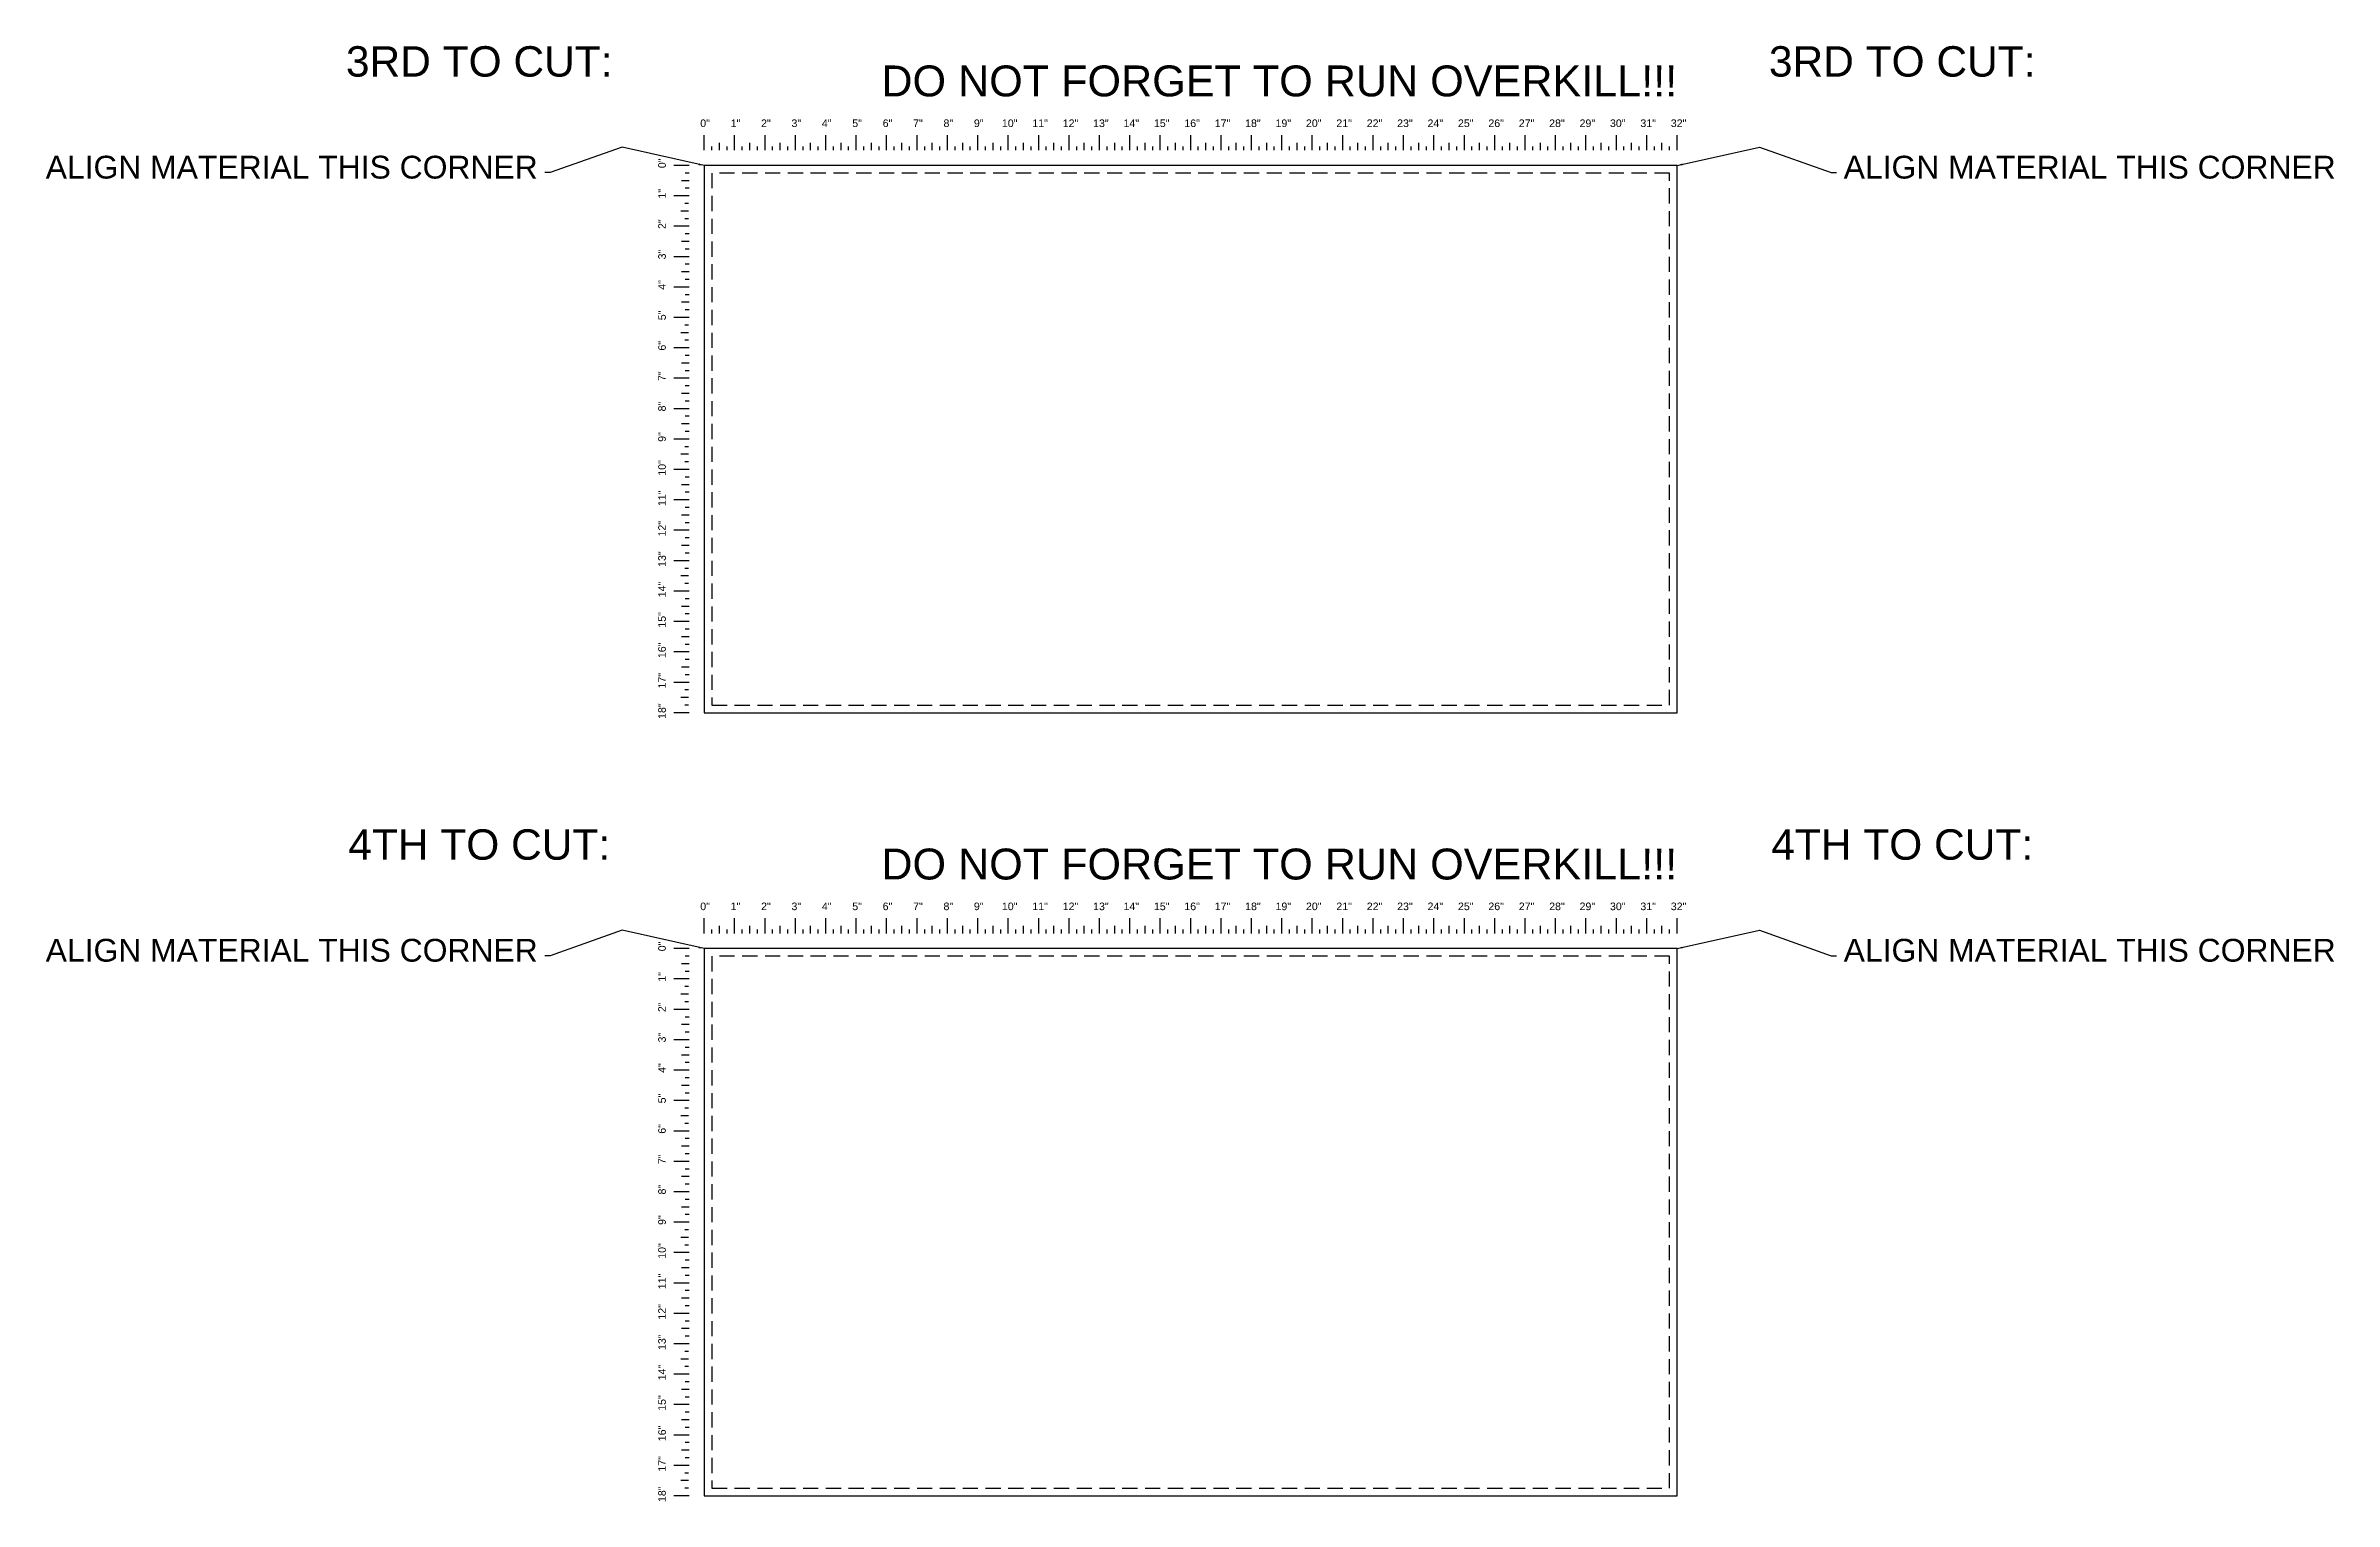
# Model space of a CAD drawing. Header units: inches. Extents: x 15 to 91, y 8 to 301.
# Drawn here: x 15.5 to 90.8, y 162.1 to 210 of the extents above; entities that cross this region are included whole.
import ezdxf

# ---------------------------------------------------------------- set-up
doc = ezdxf.new("R2010")
doc.units = ezdxf.units.IN
doc.header["$MEASUREMENT"] = 0
doc.linetypes.add('DASHED', pattern=[0.75, 0.5, -0.25])
doc.layers.get('Defpoints').update_dxf_attribs({"true_color": 0x000000})
doc.layers.add('2 - Engrave - Shallow (VECTOR)', color=1, linetype='Continuous', true_color=0xff0000)
doc.dimstyles.get("Standard").update_dxf_attribs({"dimtxt": 0.18, "dimasz": 0.18, "dimexe": 0.18, "dimexo": 0.0625, "dimgap": 0.09, "dimtad": 0, "dimtih": 1, "dimtoh": 1, "dimdec": 4, "dimzin": 0, "dimdsep": 46, "dimtxsty": 'Standard', "dimcen": 0.09, "dimadec": 0, "dimazin": 0, "dimtfac": 1, "dimtdec": 4, "dimtofl": 0, "dimtmove": 0, "dimatfit": 3, "dimfxl": 0, "dimtolj": 1, "dimtzin": 0, "dimarcsym": 0})

msp = doc.modelspace()

# ---------------------------------------------------------------- texts
at = {"layer": '2 - Engrave - Shallow (VECTOR)', "char_height": 1.01586, "width": 27.7709, "attachment_point": 3, "line_spacing_factor": 0.963855}
for insert in [(69.14, 209.314), (69.14, 183.557)]:
    msp.add_mtext('\\fArial;DO NOT FORGET TO RUN OVERKILL!!!', dxfattribs=dict(at, insert=insert))
at = {"layer": 'Defpoints', "line_spacing_factor": 0.963855}
for s, insert, char_height, width, attachment_point in [('\\fArial;3RD TO CUT:', (29.739, 209.948), 1, 9.68072, 2), ('\\fArial;3RD TO CUT:', (76.541, 209.948), 1, 9.68072, 2), ('\\fArial;0"', (37.327, 207.539), 0.25, 0.54819, 3), ('\\fArial;1"', (38.327, 207.539), 0.25, 0.5241, 3), ('\\fArial;2"', (39.327, 207.539), 0.25, 0.55271, 3), ('\\fArial;3"', (40.327, 207.539), 0.25, 0.54819, 3), ('\\fArial;4"', (41.327, 207.539), 0.25, 0.55873, 3), ('\\fArial;5"', (42.327, 207.539), 0.25, 0.54819, 3), ('\\fArial;6"', (43.327, 207.539), 0.25, 0.5497, 3), ('\\fArial;7"', (44.327, 207.539), 0.25, 0.54669, 3), ('\\fArial;8"', (45.327, 207.539), 0.25, 0.54819, 3), ('\\fArial;9"', (46.327, 207.539), 0.25, 0.54819, 3), ('\\fArial;10"', (47.442, 207.539), 0.25, 0.7244, 3), ('\\fArial;11"', (48.442, 207.539), 0.25, 0.6988, 3), ('\\fArial;12"', (49.442, 207.539), 0.25, 0.7244, 3), ('\\fArial;13"', (50.442, 207.539), 0.25, 0.7244, 3), ('\\fArial;14"', (51.442, 207.539), 0.25, 0.7244, 3), ('\\fArial;15"', (52.442, 207.539), 0.25, 0.7244, 3), ('\\fArial;16"', (53.442, 207.539), 0.25, 0.7244, 3), ('\\fArial;17"', (54.442, 207.539), 0.25, 0.7244, 3), ('\\fArial;18"', (55.442, 207.539), 0.25, 0.7244, 3), ('\\fArial;19"', (56.442, 207.539), 0.25, 0.7244, 3), ('\\fArial;20"', (57.442, 207.539), 0.25, 0.75301, 3), ('\\fArial;21"', (58.442, 207.539), 0.25, 0.75301, 3), ('\\fArial;22"', (59.442, 207.539), 0.25, 0.75301, 3), ('\\fArial;23"', (60.442, 207.539), 0.25, 0.75301, 3), ('\\fArial;24"', (61.442, 207.539), 0.25, 0.75301, 3), ('\\fArial;25"', (62.442, 207.539), 0.25, 0.75301, 3), ('\\fArial;26"', (63.442, 207.539), 0.25, 0.75301, 3), ('\\fArial;27"', (64.442, 207.539), 0.25, 0.75301, 3), ('\\fArial;28"', (65.442, 207.539), 0.25, 0.75301, 3), ('\\fArial;29"', (66.442, 207.539), 0.25, 0.75301, 3), ('\\fArial;30"', (67.442, 207.539), 0.25, 0.74849, 3), ('\\fArial;31"', (68.442, 207.539), 0.25, 0.74849, 3), ('\\fArial;32"', (69.442, 207.539), 0.25, 0.74849, 3), ('\\fArial;ALIGN MATERIAL THIS CORNER', (31.663, 206.345), 0.75, 17.3494, 3), ('\\fArial;ALIGN MATERIAL THIS CORNER', (74.617, 206.345), 0.75, 17.3494, 1), ('\\fArial;4TH TO CUT:', (29.739, 184.191), 1, 9.56024, 2), ('\\fArial;4TH TO CUT:', (76.541, 184.191), 1, 9.56024, 2), ('\\fArial;0"', (37.327, 181.782), 0.25, 0.54819, 3), ('\\fArial;1"', (38.327, 181.782), 0.25, 0.5241, 3), ('\\fArial;2"', (39.327, 181.782), 0.25, 0.55271, 3), ('\\fArial;3"', (40.327, 181.782), 0.25, 0.54819, 3), ('\\fArial;4"', (41.327, 181.782), 0.25, 0.55873, 3), ('\\fArial;5"', (42.327, 181.782), 0.25, 0.54819, 3), ('\\fArial;6"', (43.327, 181.782), 0.25, 0.5497, 3), ('\\fArial;7"', (44.327, 181.782), 0.25, 0.54669, 3), ('\\fArial;8"', (45.327, 181.782), 0.25, 0.54819, 3), ('\\fArial;9"', (46.327, 181.782), 0.25, 0.54819, 3), ('\\fArial;10"', (47.442, 181.782), 0.25, 0.7244, 3), ('\\fArial;11"', (48.442, 181.782), 0.25, 0.6988, 3), ('\\fArial;12"', (49.442, 181.782), 0.25, 0.7244, 3), ('\\fArial;13"', (50.442, 181.782), 0.25, 0.7244, 3), ('\\fArial;14"', (51.442, 181.782), 0.25, 0.7244, 3), ('\\fArial;15"', (52.442, 181.782), 0.25, 0.7244, 3), ('\\fArial;16"', (53.442, 181.782), 0.25, 0.7244, 3), ('\\fArial;17"', (54.442, 181.782), 0.25, 0.7244, 3), ('\\fArial;18"', (55.442, 181.782), 0.25, 0.7244, 3), ('\\fArial;19"', (56.442, 181.782), 0.25, 0.7244, 3), ('\\fArial;20"', (57.442, 181.782), 0.25, 0.75301, 3), ('\\fArial;21"', (58.442, 181.782), 0.25, 0.75301, 3), ('\\fArial;22"', (59.442, 181.782), 0.25, 0.75301, 3), ('\\fArial;23"', (60.442, 181.782), 0.25, 0.75301, 3), ('\\fArial;24"', (61.442, 181.782), 0.25, 0.75301, 3), ('\\fArial;25"', (62.442, 181.782), 0.25, 0.75301, 3), ('\\fArial;26"', (63.442, 181.782), 0.25, 0.75301, 3), ('\\fArial;27"', (64.442, 181.782), 0.25, 0.75301, 3), ('\\fArial;28"', (65.442, 181.782), 0.25, 0.75301, 3), ('\\fArial;29"', (66.442, 181.782), 0.25, 0.75301, 3), ('\\fArial;30"', (67.442, 181.782), 0.25, 0.74849, 3), ('\\fArial;31"', (68.442, 181.782), 0.25, 0.74849, 3), ('\\fArial;32"', (69.442, 181.782), 0.25, 0.74849, 3), ('\\fArial;ALIGN MATERIAL THIS CORNER', (31.663, 180.588), 0.75, 17.3494, 3), ('\\fArial;ALIGN MATERIAL THIS CORNER', (74.617, 180.588), 0.75, 17.3494, 1)]:
    msp.add_mtext(s, dxfattribs=dict(at, insert=insert, char_height=char_height, width=width, attachment_point=attachment_point))
at = {"layer": 'Defpoints', "char_height": 0.25, "attachment_point": 1, "rotation": 90, "line_spacing_factor": 0.963855}
for s, insert, width in [('\\fArial;0"', (35.626, 205.936), 0.54819), ('\\fArial;1"', (35.626, 204.936), 0.5241), ('\\fArial;2"', (35.626, 203.936), 0.55271), ('\\fArial;3"', (35.626, 202.936), 0.54819), ('\\fArial;4"', (35.626, 201.936), 0.55873), ('\\fArial;5"', (35.626, 200.936), 0.54819), ('\\fArial;6"', (35.626, 199.936), 0.5497), ('\\fArial;7"', (35.626, 198.936), 0.54669), ('\\fArial;8"', (35.626, 197.936), 0.54819), ('\\fArial;9"', (35.626, 196.936), 0.54819), ('\\fArial;10"', (35.626, 195.822), 0.7244), ('\\fArial;11"', (35.626, 194.822), 0.6988), ('\\fArial;12"', (35.626, 193.822), 0.7244), ('\\fArial;13"', (35.626, 192.822), 0.7244), ('\\fArial;14"', (35.626, 191.822), 0.7244), ('\\fArial;15"', (35.626, 190.822), 0.7244), ('\\fArial;16"', (35.626, 189.822), 0.7244), ('\\fArial;17"', (35.626, 188.822), 0.7244), ('\\fArial;18"', (35.626, 187.822), 0.7244), ('\\fArial;0"', (35.626, 180.179), 0.54819), ('\\fArial;1"', (35.626, 179.179), 0.5241), ('\\fArial;2"', (35.626, 178.179), 0.55271), ('\\fArial;3"', (35.626, 177.179), 0.54819), ('\\fArial;4"', (35.626, 176.179), 0.55873), ('\\fArial;5"', (35.626, 175.179), 0.54819), ('\\fArial;6"', (35.626, 174.179), 0.5497), ('\\fArial;7"', (35.626, 173.179), 0.54669), ('\\fArial;8"', (35.626, 172.179), 0.54819), ('\\fArial;9"', (35.626, 171.179), 0.54819), ('\\fArial;10"', (35.626, 170.065), 0.7244), ('\\fArial;11"', (35.626, 169.065), 0.6988), ('\\fArial;12"', (35.626, 168.065), 0.7244), ('\\fArial;13"', (35.626, 167.065), 0.7244), ('\\fArial;14"', (35.626, 166.065), 0.7244), ('\\fArial;15"', (35.626, 165.065), 0.7244), ('\\fArial;16"', (35.626, 164.065), 0.7244), ('\\fArial;17"', (35.626, 163.065), 0.7244), ('\\fArial;18"', (35.626, 162.065), 0.7244)]:
    msp.add_mtext(s, dxfattribs=dict(at, insert=insert, width=width))

# ---------------------------------------------------------------- linework, layer by layer
at = {"layer": 'Defpoints'}
for p, q in [((37.14, 206.525), (37.14, 207.025)), ((38.14, 206.525), (38.14, 207.025)), ((39.14, 206.525), (39.14, 207.025)), ((40.14, 206.525), (40.14, 207.025)), ((41.14, 206.525), (41.14, 207.025)), ((42.14, 206.525), (42.14, 207.025)), ((43.14, 206.525), (43.14, 207.025)), ((44.14, 206.525), (44.14, 207.025)), ((45.14, 206.525), (45.14, 207.025)), ((46.14, 206.525), (46.14, 207.025)), ((47.14, 206.525), (47.14, 207.025)), ((48.14, 206.525), (48.14, 207.025)), ((49.14, 206.525), (49.14, 207.025)), ((50.14, 206.525), (50.14, 207.025)), ((51.14, 206.525), (51.14, 207.025)), ((52.14, 206.525), (52.14, 207.025)), ((53.14, 206.525), (53.14, 207.025)), ((54.14, 206.525), (54.14, 207.025)), ((55.14, 206.525), (55.14, 207.025)), ((56.14, 206.525), (56.14, 207.025)), ((57.14, 206.525), (57.14, 207.025)), ((58.14, 206.525), (58.14, 207.025)), ((59.14, 206.525), (59.14, 207.025)), ((60.14, 206.525), (60.14, 207.025)), ((61.14, 206.525), (61.14, 207.025)), ((62.14, 206.525), (62.14, 207.025)), ((63.14, 206.525), (63.14, 207.025)), ((64.14, 206.525), (64.14, 207.025)), ((65.14, 206.525), (65.14, 207.025)), ((66.14, 206.525), (66.14, 207.025)), ((67.14, 206.525), (67.14, 207.025)), ((68.14, 206.525), (68.14, 207.025)), ((69.14, 206.525), (69.14, 207.025)), ((37.39, 206.525), (37.39, 206.65)), ((37.64, 206.525), (37.64, 206.775)), ((37.89, 206.525), (37.89, 206.65)), ((38.39, 206.525), (38.39, 206.65)), ((38.64, 206.525), (38.64, 206.775)), ((38.89, 206.525), (38.89, 206.65)), ((39.39, 206.525), (39.39, 206.65)), ((39.64, 206.525), (39.64, 206.775)), ((39.89, 206.525), (39.89, 206.65)), ((40.39, 206.525), (40.39, 206.65)), ((40.64, 206.525), (40.64, 206.775)), ((40.89, 206.525), (40.89, 206.65)), ((41.39, 206.525), (41.39, 206.65)), ((41.64, 206.525), (41.64, 206.775)), ((41.89, 206.525), (41.89, 206.65)), ((42.39, 206.525), (42.39, 206.65)), ((42.64, 206.525), (42.64, 206.775)), ((42.89, 206.525), (42.89, 206.65)), ((43.39, 206.525), (43.39, 206.65)), ((43.64, 206.525), (43.64, 206.775)), ((43.89, 206.525), (43.89, 206.65)), ((44.39, 206.525), (44.39, 206.65)), ((44.64, 206.525), (44.64, 206.775)), ((44.89, 206.525), (44.89, 206.65)), ((45.39, 206.525), (45.39, 206.65)), ((45.64, 206.525), (45.64, 206.775)), ((45.89, 206.525), (45.89, 206.65)), ((46.39, 206.525), (46.39, 206.65)), ((46.64, 206.525), (46.64, 206.775)), ((46.89, 206.525), (46.89, 206.65)), ((47.39, 206.525), (47.39, 206.65)), ((47.64, 206.525), (47.64, 206.775)), ((47.89, 206.525), (47.89, 206.65)), ((48.39, 206.525), (48.39, 206.65)), ((48.64, 206.525), (48.64, 206.775)), ((48.89, 206.525), (48.89, 206.65)), ((49.39, 206.525), (49.39, 206.65)), ((49.64, 206.525), (49.64, 206.775)), ((49.89, 206.525), (49.89, 206.65)), ((50.39, 206.525), (50.39, 206.65)), ((50.64, 206.525), (50.64, 206.775)), ((50.89, 206.525), (50.89, 206.65)), ((51.39, 206.525), (51.39, 206.65)), ((51.64, 206.525), (51.64, 206.775)), ((51.89, 206.525), (51.89, 206.65)), ((52.39, 206.525), (52.39, 206.65)), ((52.64, 206.525), (52.64, 206.775)), ((52.89, 206.525), (52.89, 206.65)), ((53.39, 206.525), (53.39, 206.65)), ((53.64, 206.525), (53.64, 206.775)), ((53.89, 206.525), (53.89, 206.65)), ((54.39, 206.525), (54.39, 206.65)), ((54.64, 206.525), (54.64, 206.775)), ((54.89, 206.525), (54.89, 206.65)), ((55.39, 206.525), (55.39, 206.65)), ((55.64, 206.525), (55.64, 206.775)), ((55.89, 206.525), (55.89, 206.65)), ((56.39, 206.525), (56.39, 206.65)), ((56.64, 206.525), (56.64, 206.775)), ((56.89, 206.525), (56.89, 206.65)), ((57.39, 206.525), (57.39, 206.65)), ((57.64, 206.525), (57.64, 206.775)), ((57.89, 206.525), (57.89, 206.65)), ((58.39, 206.525), (58.39, 206.65)), ((58.64, 206.525), (58.64, 206.775)), ((58.89, 206.525), (58.89, 206.65)), ((59.39, 206.525), (59.39, 206.65)), ((59.64, 206.525), (59.64, 206.775)), ((59.89, 206.525), (59.89, 206.65)), ((60.39, 206.525), (60.39, 206.65)), ((60.64, 206.525), (60.64, 206.775)), ((60.89, 206.525), (60.89, 206.65)), ((61.39, 206.525), (61.39, 206.65)), ((61.64, 206.525), (61.64, 206.775)), ((61.89, 206.525), (61.89, 206.65)), ((62.39, 206.525), (62.39, 206.65)), ((62.64, 206.525), (62.64, 206.775)), ((62.89, 206.525), (62.89, 206.65)), ((63.39, 206.525), (63.39, 206.65)), ((63.64, 206.525), (63.64, 206.775)), ((63.89, 206.525), (63.89, 206.65)), ((64.39, 206.525), (64.39, 206.65)), ((64.64, 206.525), (64.64, 206.775)), ((64.89, 206.525), (64.89, 206.65)), ((65.39, 206.525), (65.39, 206.65)), ((65.64, 206.525), (65.64, 206.775)), ((65.89, 206.525), (65.89, 206.65)), ((66.39, 206.525), (66.39, 206.65)), ((66.64, 206.525), (66.64, 206.775)), ((66.89, 206.525), (66.89, 206.65)), ((67.39, 206.525), (67.39, 206.65)), ((67.64, 206.525), (67.64, 206.775)), ((67.89, 206.525), (67.89, 206.65)), ((68.39, 206.525), (68.39, 206.65)), ((68.64, 206.525), (68.64, 206.775)), ((68.89, 206.525), (68.89, 206.65)), ((36.64, 206.025), (36.14, 206.025)), ((36.64, 205.525), (36.39, 205.525)), ((36.64, 205.775), (36.515, 205.775)), ((36.64, 205.025), (36.14, 205.025)), ((36.625, 204.775), (36.5, 204.775)), ((36.64, 205.275), (36.515, 205.275)), ((36.64, 204.025), (36.14, 204.025)), ((36.625, 204.525), (36.375, 204.525)), ((36.625, 204.275), (36.5, 204.275)), ((36.64, 203.525), (36.39, 203.525)), ((36.64, 203.775), (36.515, 203.775)), ((36.64, 203.275), (36.515, 203.275)), ((36.64, 203.025), (36.14, 203.025)), ((36.64, 202.525), (36.39, 202.525)), ((36.64, 202.775), (36.515, 202.775)), ((36.64, 202.025), (36.14, 202.025)), ((36.64, 202.275), (36.515, 202.275)), ((36.64, 201.775), (36.515, 201.775)), ((36.64, 201.025), (36.14, 201.025)), ((36.64, 201.525), (36.39, 201.525)), ((36.64, 201.275), (36.515, 201.275)), ((36.625, 200.525), (36.375, 200.525)), ((36.625, 200.775), (36.5, 200.775)), ((36.625, 200.275), (36.5, 200.275)), ((36.64, 200.025), (36.14, 200.025)), ((36.64, 199.525), (36.39, 199.525)), ((36.64, 199.775), (36.515, 199.775)), ((36.64, 199.025), (36.14, 199.025)), ((36.64, 199.275), (36.515, 199.275)), ((36.64, 198.775), (36.515, 198.775)), ((36.64, 198.025), (36.14, 198.025)), ((36.64, 198.525), (36.39, 198.525)), ((36.64, 198.275), (36.515, 198.275)), ((36.64, 197.525), (36.39, 197.525)), ((36.64, 197.775), (36.515, 197.775)), ((36.64, 197.275), (36.515, 197.275)), ((36.64, 197.025), (36.14, 197.025)), ((36.625, 196.525), (36.375, 196.525)), ((36.625, 196.775), (36.5, 196.775)), ((36.64, 196.025), (36.14, 196.025)), ((36.625, 196.275), (36.5, 196.275)), ((36.64, 195.775), (36.515, 195.775)), ((36.64, 195.025), (36.14, 195.025)), ((36.64, 195.525), (36.39, 195.525)), ((36.64, 195.275), (36.515, 195.275)), ((36.64, 194.525), (36.39, 194.525)), ((36.64, 194.775), (36.515, 194.775)), ((36.64, 194.275), (36.515, 194.275)), ((36.64, 194.025), (36.14, 194.025)), ((36.64, 193.525), (36.39, 193.525)), ((36.64, 193.775), (36.515, 193.775)), ((36.64, 193.025), (36.14, 193.025)), ((36.625, 192.775), (36.5, 192.775)), ((36.64, 193.275), (36.515, 193.275)), ((36.64, 192.025), (36.14, 192.025)), ((36.625, 192.525), (36.375, 192.525)), ((36.625, 192.275), (36.5, 192.275)), ((36.64, 191.525), (36.39, 191.525)), ((36.64, 191.775), (36.515, 191.775)), ((36.64, 191.275), (36.515, 191.275)), ((36.64, 191.025), (36.14, 191.025)), ((36.64, 190.525), (36.39, 190.525)), ((36.64, 190.775), (36.515, 190.775)), ((36.64, 190.025), (36.14, 190.025)), ((36.64, 190.275), (36.515, 190.275)), ((36.64, 189.775), (36.515, 189.775)), ((36.64, 189.025), (36.14, 189.025)), ((36.64, 189.525), (36.39, 189.525)), ((36.64, 189.275), (36.515, 189.275)), ((36.625, 188.525), (36.375, 188.525)), ((36.625, 188.775), (36.5, 188.775)), ((36.625, 188.275), (36.5, 188.275)), ((36.64, 188.025), (36.14, 188.025)), ((37.14, 180.768), (37.14, 181.268)), ((37.39, 180.768), (37.39, 180.893)), ((37.64, 180.768), (37.64, 181.018)), ((37.89, 180.768), (37.89, 180.893)), ((38.14, 180.768), (38.14, 181.268)), ((38.39, 180.768), (38.39, 180.893)), ((38.64, 180.768), (38.64, 181.018)), ((38.89, 180.768), (38.89, 180.893)), ((39.14, 180.768), (39.14, 181.268)), ((39.39, 180.768), (39.39, 180.893)), ((39.64, 180.768), (39.64, 181.018)), ((39.89, 180.768), (39.89, 180.893)), ((40.14, 180.768), (40.14, 181.268)), ((40.39, 180.768), (40.39, 180.893)), ((40.64, 180.768), (40.64, 181.018)), ((40.89, 180.768), (40.89, 180.893)), ((41.14, 180.768), (41.14, 181.268)), ((41.39, 180.768), (41.39, 180.893)), ((41.64, 180.768), (41.64, 181.018)), ((41.89, 180.768), (41.89, 180.893)), ((42.14, 180.768), (42.14, 181.268)), ((42.39, 180.768), (42.39, 180.893)), ((42.64, 180.768), (42.64, 181.018)), ((42.89, 180.768), (42.89, 180.893)), ((43.14, 180.768), (43.14, 181.268)), ((43.39, 180.768), (43.39, 180.893)), ((43.64, 180.768), (43.64, 181.018)), ((43.89, 180.768), (43.89, 180.893)), ((44.14, 180.768), (44.14, 181.268)), ((44.39, 180.768), (44.39, 180.893)), ((44.64, 180.768), (44.64, 181.018)), ((44.89, 180.768), (44.89, 180.893)), ((45.14, 180.768), (45.14, 181.268)), ((45.39, 180.768), (45.39, 180.893)), ((45.64, 180.768), (45.64, 181.018)), ((45.89, 180.768), (45.89, 180.893)), ((46.14, 180.768), (46.14, 181.268)), ((46.39, 180.768), (46.39, 180.893)), ((46.64, 180.768), (46.64, 181.018)), ((46.89, 180.768), (46.89, 180.893)), ((47.14, 180.768), (47.14, 181.268)), ((47.39, 180.768), (47.39, 180.893)), ((47.64, 180.768), (47.64, 181.018)), ((47.89, 180.768), (47.89, 180.893)), ((48.14, 180.768), (48.14, 181.268)), ((48.39, 180.768), (48.39, 180.893)), ((48.64, 180.768), (48.64, 181.018)), ((48.89, 180.768), (48.89, 180.893)), ((49.14, 180.768), (49.14, 181.268)), ((49.39, 180.768), (49.39, 180.893)), ((49.64, 180.768), (49.64, 181.018)), ((49.89, 180.768), (49.89, 180.893)), ((50.14, 180.768), (50.14, 181.268)), ((50.39, 180.768), (50.39, 180.893)), ((50.64, 180.768), (50.64, 181.018)), ((50.89, 180.768), (50.89, 180.893)), ((51.14, 180.768), (51.14, 181.268)), ((51.39, 180.768), (51.39, 180.893)), ((51.64, 180.768), (51.64, 181.018)), ((51.89, 180.768), (51.89, 180.893)), ((52.14, 180.768), (52.14, 181.268)), ((52.39, 180.768), (52.39, 180.893)), ((52.64, 180.768), (52.64, 181.018)), ((52.89, 180.768), (52.89, 180.893)), ((53.14, 180.768), (53.14, 181.268)), ((53.39, 180.768), (53.39, 180.893)), ((53.64, 180.768), (53.64, 181.018)), ((53.89, 180.768), (53.89, 180.893)), ((54.14, 180.768), (54.14, 181.268)), ((54.39, 180.768), (54.39, 180.893)), ((54.64, 180.768), (54.64, 181.018)), ((54.89, 180.768), (54.89, 180.893)), ((55.14, 180.768), (55.14, 181.268)), ((55.39, 180.768), (55.39, 180.893)), ((55.64, 180.768), (55.64, 181.018)), ((55.89, 180.768), (55.89, 180.893)), ((56.14, 180.768), (56.14, 181.268)), ((56.39, 180.768), (56.39, 180.893)), ((56.64, 180.768), (56.64, 181.018)), ((56.89, 180.768), (56.89, 180.893)), ((57.14, 180.768), (57.14, 181.268)), ((57.39, 180.768), (57.39, 180.893)), ((57.64, 180.768), (57.64, 181.018)), ((57.89, 180.768), (57.89, 180.893)), ((58.14, 180.768), (58.14, 181.268)), ((58.39, 180.768), (58.39, 180.893)), ((58.64, 180.768), (58.64, 181.018)), ((58.89, 180.768), (58.89, 180.893)), ((59.14, 180.768), (59.14, 181.268)), ((59.39, 180.768), (59.39, 180.893)), ((59.64, 180.768), (59.64, 181.018)), ((59.89, 180.768), (59.89, 180.893)), ((60.14, 180.768), (60.14, 181.268)), ((60.39, 180.768), (60.39, 180.893)), ((60.64, 180.768), (60.64, 181.018)), ((60.89, 180.768), (60.89, 180.893)), ((61.14, 180.768), (61.14, 181.268)), ((61.39, 180.768), (61.39, 180.893)), ((61.64, 180.768), (61.64, 181.018)), ((61.89, 180.768), (61.89, 180.893)), ((62.14, 180.768), (62.14, 181.268)), ((62.39, 180.768), (62.39, 180.893)), ((62.64, 180.768), (62.64, 181.018)), ((62.89, 180.768), (62.89, 180.893)), ((63.14, 180.768), (63.14, 181.268)), ((63.39, 180.768), (63.39, 180.893)), ((63.64, 180.768), (63.64, 181.018)), ((63.89, 180.768), (63.89, 180.893)), ((64.14, 180.768), (64.14, 181.268)), ((64.39, 180.768), (64.39, 180.893)), ((64.64, 180.768), (64.64, 181.018)), ((64.89, 180.768), (64.89, 180.893)), ((65.14, 180.768), (65.14, 181.268)), ((65.39, 180.768), (65.39, 180.893)), ((65.64, 180.768), (65.64, 181.018)), ((65.89, 180.768), (65.89, 180.893)), ((66.14, 180.768), (66.14, 181.268)), ((66.39, 180.768), (66.39, 180.893)), ((66.64, 180.768), (66.64, 181.018)), ((66.89, 180.768), (66.89, 180.893)), ((67.14, 180.768), (67.14, 181.268)), ((67.39, 180.768), (67.39, 180.893)), ((67.64, 180.768), (67.64, 181.018)), ((67.89, 180.768), (67.89, 180.893)), ((68.14, 180.768), (68.14, 181.268)), ((68.39, 180.768), (68.39, 180.893)), ((68.64, 180.768), (68.64, 181.018)), ((68.89, 180.768), (68.89, 180.893)), ((69.14, 180.768), (69.14, 181.268)), ((36.64, 180.268), (36.14, 180.268)), ((36.64, 180.018), (36.515, 180.018)), ((36.64, 179.268), (36.14, 179.268)), ((36.64, 179.768), (36.39, 179.768)), ((36.64, 179.518), (36.515, 179.518)), ((36.625, 178.768), (36.375, 178.768)), ((36.625, 179.018), (36.5, 179.018)), ((36.625, 178.518), (36.5, 178.518)), ((36.64, 178.268), (36.14, 178.268)), ((36.64, 177.768), (36.39, 177.768)), ((36.64, 178.018), (36.515, 178.018)), ((36.64, 177.268), (36.14, 177.268)), ((36.64, 177.518), (36.515, 177.518)), ((36.64, 177.018), (36.515, 177.018)), ((36.64, 176.268), (36.14, 176.268)), ((36.64, 176.768), (36.39, 176.768)), ((36.64, 176.518), (36.515, 176.518)), ((36.64, 175.768), (36.39, 175.768)), ((36.64, 176.018), (36.515, 176.018)), ((36.64, 175.518), (36.515, 175.518)), ((36.64, 175.268), (36.14, 175.268)), ((36.625, 174.768), (36.375, 174.768)), ((36.625, 175.018), (36.5, 175.018)), ((36.64, 174.268), (36.14, 174.268)), ((36.625, 174.518), (36.5, 174.518)), ((36.64, 174.018), (36.515, 174.018)), ((36.64, 173.268), (36.14, 173.268)), ((36.64, 173.768), (36.39, 173.768)), ((36.64, 173.518), (36.515, 173.518)), ((36.64, 172.768), (36.39, 172.768)), ((36.64, 173.018), (36.515, 173.018)), ((36.64, 172.518), (36.515, 172.518)), ((36.64, 172.268), (36.14, 172.268)), ((36.64, 171.768), (36.39, 171.768)), ((36.64, 172.018), (36.515, 172.018)), ((36.64, 171.268), (36.14, 171.268)), ((36.625, 171.018), (36.5, 171.018)), ((36.64, 171.518), (36.515, 171.518)), ((36.64, 170.268), (36.14, 170.268)), ((36.625, 170.768), (36.375, 170.768)), ((36.625, 170.518), (36.5, 170.518)), ((36.64, 169.768), (36.39, 169.768)), ((36.64, 170.018), (36.515, 170.018)), ((36.64, 169.518), (36.515, 169.518)), ((36.64, 169.268), (36.14, 169.268)), ((36.64, 168.768), (36.39, 168.768)), ((36.64, 169.018), (36.515, 169.018)), ((36.64, 168.268), (36.14, 168.268)), ((36.64, 168.518), (36.515, 168.518)), ((36.64, 168.018), (36.515, 168.018)), ((36.64, 167.268), (36.14, 167.268)), ((36.64, 167.768), (36.39, 167.768)), ((36.64, 167.518), (36.515, 167.518)), ((36.625, 166.768), (36.375, 166.768)), ((36.625, 167.018), (36.5, 167.018)), ((36.625, 166.518), (36.5, 166.518)), ((36.64, 166.268), (36.14, 166.268)), ((36.64, 165.768), (36.39, 165.768)), ((36.64, 166.018), (36.515, 166.018)), ((36.64, 165.268), (36.14, 165.268)), ((36.64, 165.518), (36.515, 165.518)), ((36.64, 165.018), (36.515, 165.018)), ((36.64, 164.268), (36.14, 164.268)), ((36.64, 164.768), (36.39, 164.768)), ((36.64, 164.518), (36.515, 164.518)), ((36.64, 163.768), (36.39, 163.768)), ((36.64, 164.018), (36.515, 164.018)), ((36.64, 163.518), (36.515, 163.518)), ((36.64, 163.268), (36.14, 163.268)), ((36.625, 162.768), (36.375, 162.768)), ((36.625, 163.018), (36.5, 163.018)), ((36.64, 162.268), (36.14, 162.268)), ((36.625, 162.518), (36.5, 162.518))]:
    msp.add_line(p, q, dxfattribs=at)
for points in [[(37.14, 188.025), (69.14, 188.025), (69.14, 206.025), (37.14, 206.025)], [(37.14, 162.268), (69.14, 162.268), (69.14, 180.268), (37.14, 180.268)]]:
    msp.add_lwpolyline(points, close=True, dxfattribs=at)
at = {"layer": 'Defpoints', "linetype": 'DASHED'}
for points in [[(37.39, 188.275), (68.89, 188.275), (68.89, 205.775), (37.39, 205.775)], [(37.39, 162.518), (68.89, 162.518), (68.89, 180.018), (37.39, 180.018)]]:
    msp.add_lwpolyline(points, close=True, dxfattribs=at)

msp.set_redraw_order([(e.dxf.handle, doc.entitydb.next_handle()) for e in msp.query("TEXT MTEXT ATTDEF DIMENSION ARC_DIMENSION")])  # texts and dimensions are drawn at this point

# ---------------------------------------------------------------- leaders
at = {"layer": 'Defpoints'}
for points in [[(37.14, 206.025), (34.436, 206.632), (32.077, 205.789), (31.897, 205.789)], [(69.14, 206.025), (71.844, 206.632), (74.203, 205.789), (74.383, 205.789)], [(37.14, 180.268), (34.436, 180.875), (32.077, 180.032), (31.897, 180.032)], [(69.14, 180.268), (71.844, 180.875), (74.203, 180.032), (74.383, 180.032)]]:
    msp.add_leader(points, dimstyle='Standard', override={"dimgap": 0.09, "dimtad": 0}, dxfattribs=at)

doc.saveas('drawing.dxf')
